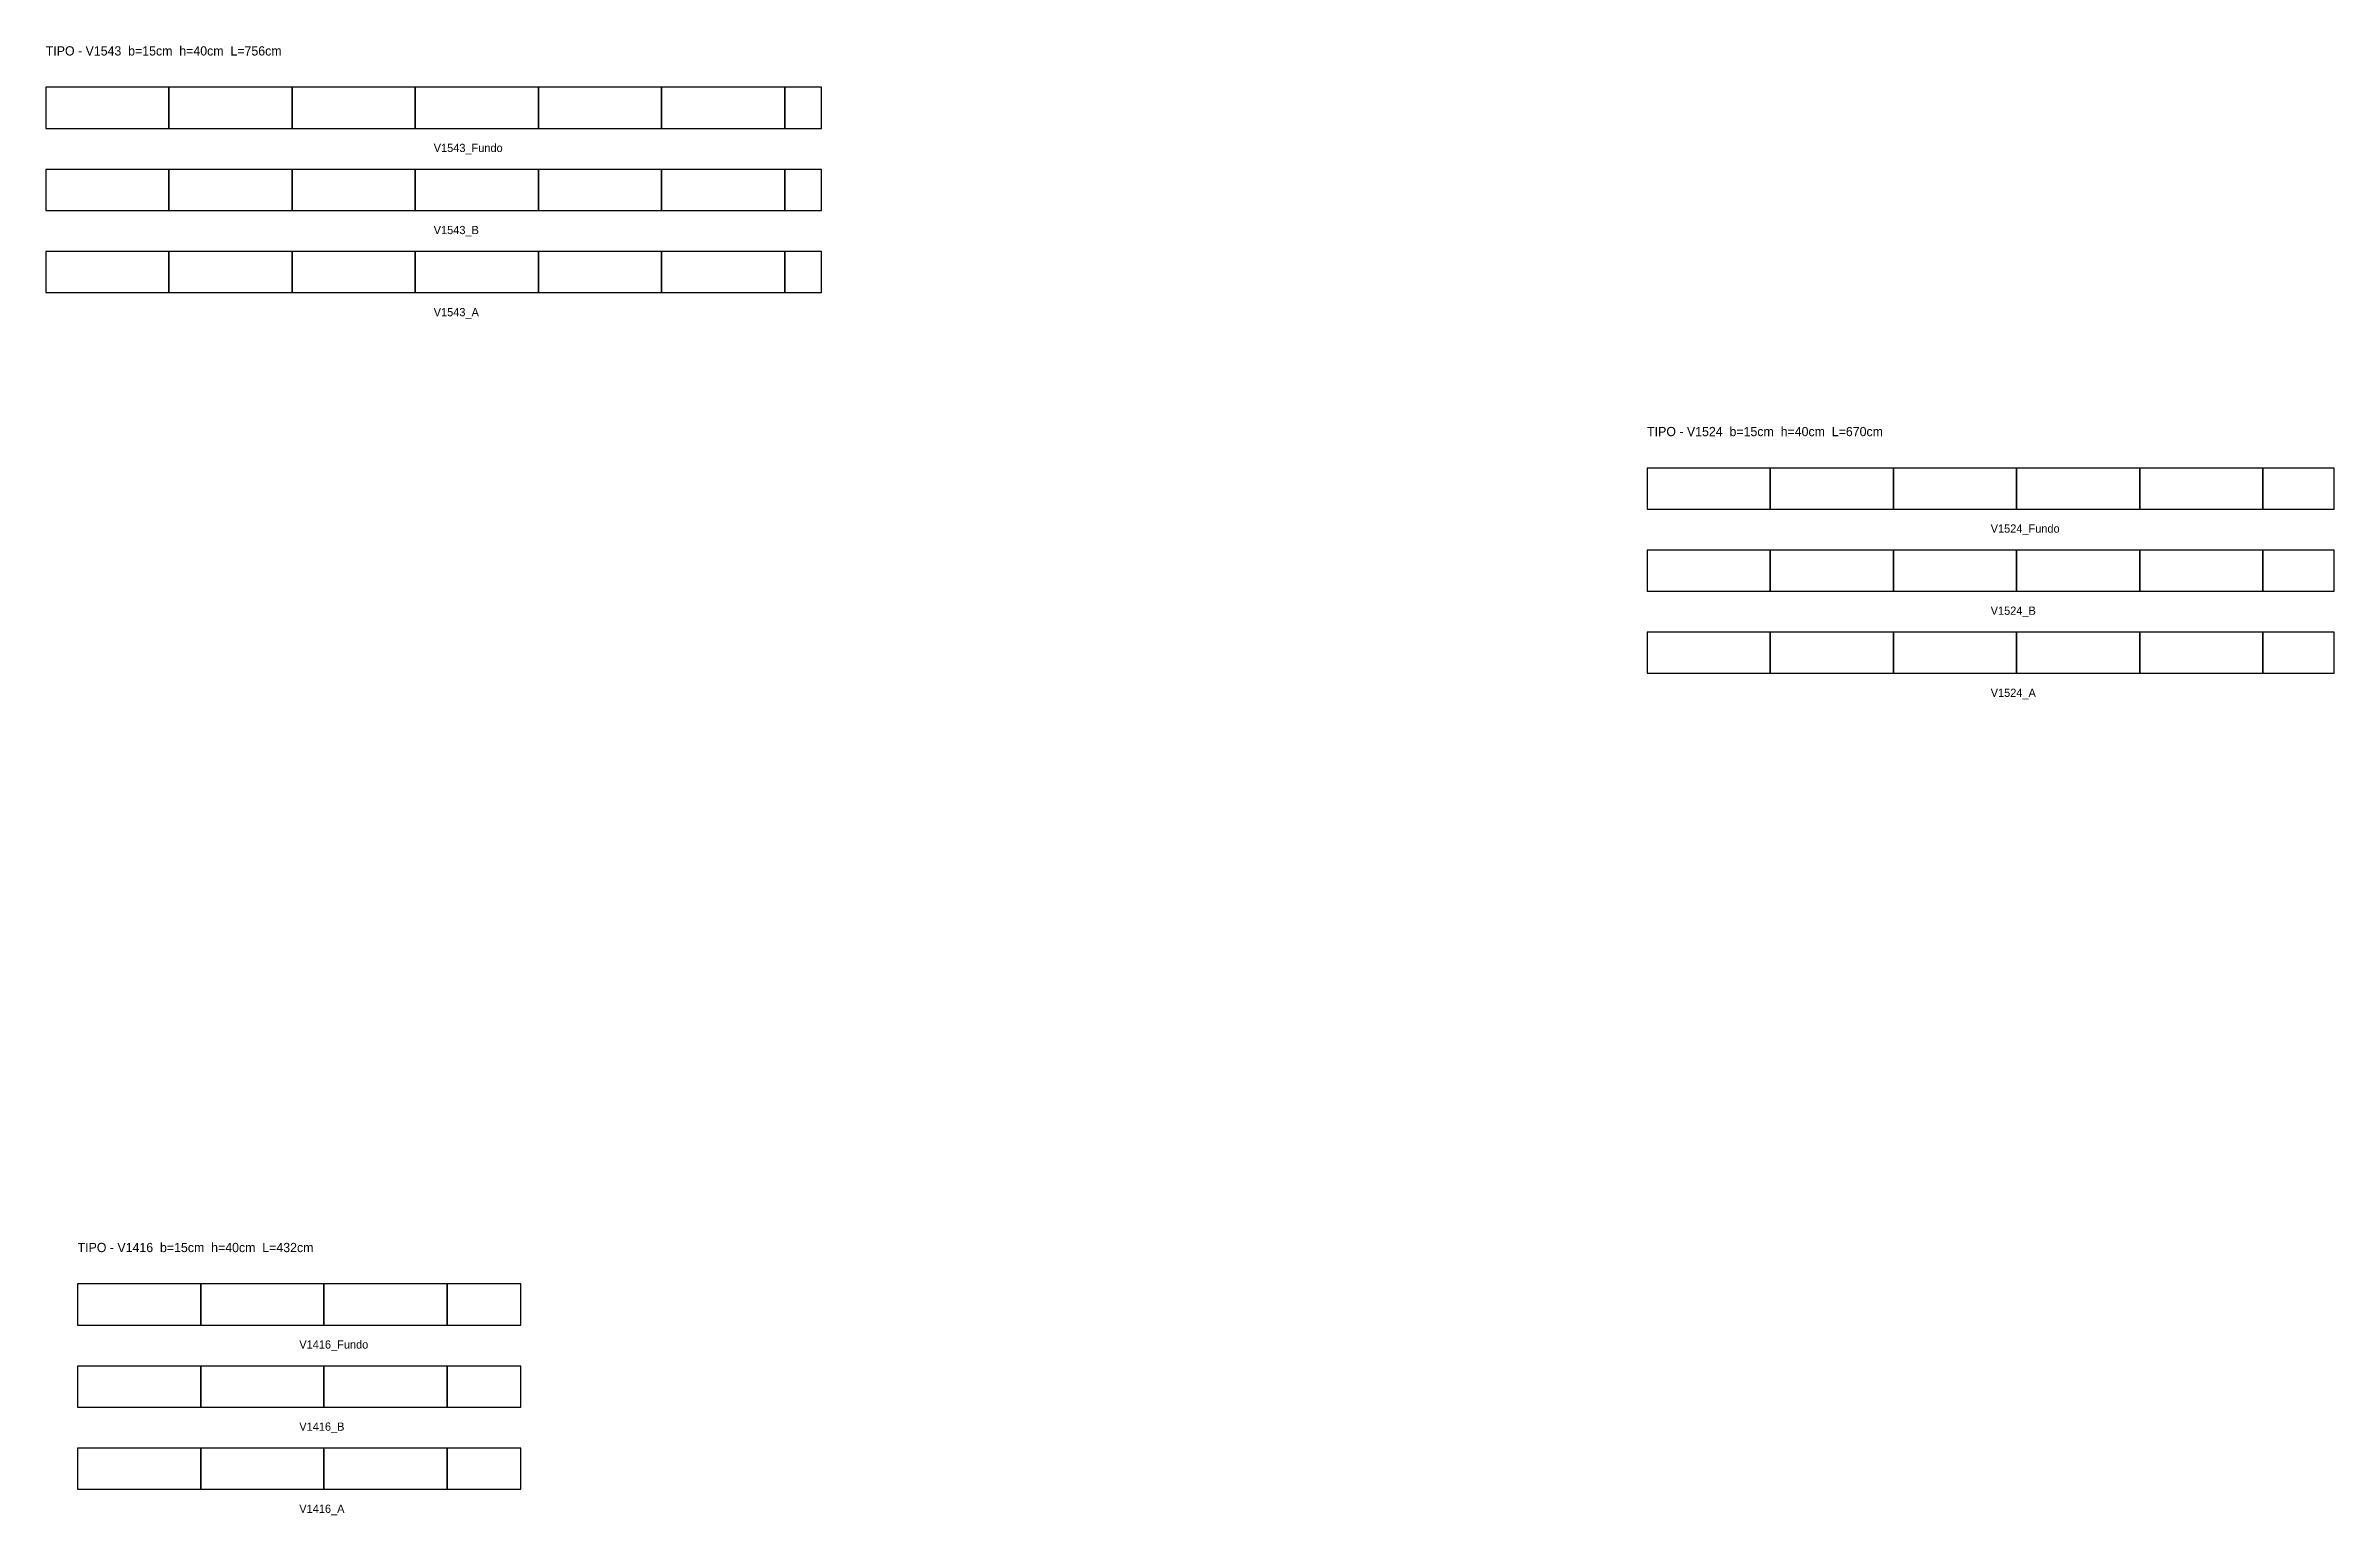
# Model space of a CAD drawing. Header units: metres. Extents: x -378 to 9631, y -10925 to 13375.
# Drawn here: x 3751 to 5981, y 8405 to 9837 of the extents above; entities that cross this region are included whole.
import ezdxf

# ---------------------------------------------------------------- set-up
doc = ezdxf.new("R2010")
doc.units = ezdxf.units.M

msp = doc.modelspace()

# ---------------------------------------------------------------- texts
at = {"layer": 'NOMENCLATURA', "char_height": 9, "attachment_point": 1}
for s, insert in [('TIPO - V1543  b=15cm  h=40cm  L=756cm', (3751.18, 9836.21)), ('TIPO - V1524  b=15cm  h=40cm  L=670cm', (5311.51, 9465.36)), ('TIPO - V1416  b=15cm  h=40cm  L=432cm', (3782.21, 8670.47))]:
    msp.add_mtext(s, dxfattribs=dict(at, insert=insert))
at = {"layer": 'Texto Secao', "char_height": 8, "attachment_point": 1}
for s, insert in [('V1543_Fundo', (4129.18, 9741.21)), ('V1543_B', (4129.18, 9661.21)), ('V1543_A', (4129.18, 9581.21)), ('V1524_Fundo', (5646.26, 9370.36)), ('V1524_B', (5646.26, 9290.36)), ('V1524_A', (5646.26, 9210.36)), ('V1416_Fundo', (3998.21, 8575.47)), ('V1416_B', (3998.21, 8495.47)), ('V1416_A', (3998.21, 8415.47))]:
    msp.add_mtext(s, dxfattribs=dict(at, insert=insert))

# ---------------------------------------------------------------- linework, layer by layer
at = {"layer": 'Paineis'}
for points in [[(3751.18, 9756.21), (3871.18, 9756.21), (3871.18, 9796.21), (3751.18, 9796.21)], [(3871.18, 9756.21), (3991.18, 9756.21), (3991.18, 9796.21), (3871.18, 9796.21)], [(3991.18, 9756.21), (4111.18, 9756.21), (4111.18, 9796.21), (3991.18, 9796.21)], [(4111.18, 9756.21), (4231.18, 9756.21), (4231.18, 9796.21), (4111.18, 9796.21)], [(4231.18, 9756.21), (4351.18, 9756.21), (4351.18, 9796.21), (4231.18, 9796.21)], [(4351.18, 9756.21), (4471.18, 9756.21), (4471.18, 9796.21), (4351.18, 9796.21)], [(4471.18, 9756.21), (4507.18, 9756.21), (4507.18, 9796.21), (4471.18, 9796.21)], [(3751.18, 9676.21), (3871.18, 9676.21), (3871.18, 9716.21), (3751.18, 9716.21)], [(3871.18, 9676.21), (3991.18, 9676.21), (3991.18, 9716.21), (3871.18, 9716.21)], [(3991.18, 9676.21), (4111.18, 9676.21), (4111.18, 9716.21), (3991.18, 9716.21)], [(4111.18, 9676.21), (4231.18, 9676.21), (4231.18, 9716.21), (4111.18, 9716.21)], [(4231.18, 9676.21), (4351.18, 9676.21), (4351.18, 9716.21), (4231.18, 9716.21)], [(4351.18, 9676.21), (4471.18, 9676.21), (4471.18, 9716.21), (4351.18, 9716.21)], [(4471.18, 9676.21), (4507.18, 9676.21), (4507.18, 9716.21), (4471.18, 9716.21)], [(3751.18, 9596.21), (3871.18, 9596.21), (3871.18, 9636.21), (3751.18, 9636.21)], [(3871.18, 9596.21), (3991.18, 9596.21), (3991.18, 9636.21), (3871.18, 9636.21)], [(3991.18, 9596.21), (4111.18, 9596.21), (4111.18, 9636.21), (3991.18, 9636.21)], [(4111.18, 9596.21), (4231.18, 9596.21), (4231.18, 9636.21), (4111.18, 9636.21)], [(4231.18, 9596.21), (4351.18, 9596.21), (4351.18, 9636.21), (4231.18, 9636.21)], [(4351.18, 9596.21), (4471.18, 9596.21), (4471.18, 9636.21), (4351.18, 9636.21)], [(4471.18, 9596.21), (4507.18, 9596.21), (4507.18, 9636.21), (4471.18, 9636.21)], [(5311.51, 9385.36), (5431.51, 9385.36), (5431.51, 9425.36), (5311.51, 9425.36)], [(5431.51, 9385.36), (5551.51, 9385.36), (5551.51, 9425.36), (5431.51, 9425.36)], [(5551.51, 9385.36), (5671.51, 9385.36), (5671.51, 9425.36), (5551.51, 9425.36)], [(5671.51, 9385.36), (5791.51, 9385.36), (5791.51, 9425.36), (5671.51, 9425.36)], [(5791.51, 9385.36), (5911.51, 9385.36), (5911.51, 9425.36), (5791.51, 9425.36)], [(5911.51, 9385.36), (5981.01, 9385.36), (5981.01, 9425.36), (5911.51, 9425.36)], [(5311.51, 9305.36), (5431.51, 9305.36), (5431.51, 9345.36), (5311.51, 9345.36)], [(5431.51, 9305.36), (5551.51, 9305.36), (5551.51, 9345.36), (5431.51, 9345.36)], [(5551.51, 9305.36), (5671.51, 9305.36), (5671.51, 9345.36), (5551.51, 9345.36)], [(5671.51, 9305.36), (5791.51, 9305.36), (5791.51, 9345.36), (5671.51, 9345.36)], [(5791.51, 9305.36), (5911.51, 9305.36), (5911.51, 9345.36), (5791.51, 9345.36)], [(5911.51, 9305.36), (5981.01, 9305.36), (5981.01, 9345.36), (5911.51, 9345.36)], [(5311.51, 9225.36), (5431.51, 9225.36), (5431.51, 9265.36), (5311.51, 9265.36)], [(5431.51, 9225.36), (5551.51, 9225.36), (5551.51, 9265.36), (5431.51, 9265.36)], [(5551.51, 9225.36), (5671.51, 9225.36), (5671.51, 9265.36), (5551.51, 9265.36)], [(5671.51, 9225.36), (5791.51, 9225.36), (5791.51, 9265.36), (5671.51, 9265.36)], [(5791.51, 9225.36), (5911.51, 9225.36), (5911.51, 9265.36), (5791.51, 9265.36)], [(5911.51, 9225.36), (5981.01, 9225.36), (5981.01, 9265.36), (5911.51, 9265.36)], [(3782.21, 8590.47), (3902.21, 8590.47), (3902.21, 8630.47), (3782.21, 8630.47)], [(3902.21, 8590.47), (4022.21, 8590.47), (4022.21, 8630.47), (3902.21, 8630.47)], [(4022.21, 8590.47), (4142.21, 8590.47), (4142.21, 8630.47), (4022.21, 8630.47)], [(4142.21, 8590.47), (4214.21, 8590.47), (4214.21, 8630.47), (4142.21, 8630.47)], [(3782.21, 8510.47), (3902.21, 8510.47), (3902.21, 8550.47), (3782.21, 8550.47)], [(3902.21, 8510.47), (4022.21, 8510.47), (4022.21, 8550.47), (3902.21, 8550.47)], [(4022.21, 8510.47), (4142.21, 8510.47), (4142.21, 8550.47), (4022.21, 8550.47)], [(4142.21, 8510.47), (4214.21, 8510.47), (4214.21, 8550.47), (4142.21, 8550.47)], [(3782.21, 8430.47), (3902.21, 8430.47), (3902.21, 8470.47), (3782.21, 8470.47)], [(3902.21, 8430.47), (4022.21, 8430.47), (4022.21, 8470.47), (3902.21, 8470.47)], [(4022.21, 8430.47), (4142.21, 8430.47), (4142.21, 8470.47), (4022.21, 8470.47)], [(4142.21, 8430.47), (4214.21, 8430.47), (4214.21, 8470.47), (4142.21, 8470.47)]]:
    msp.add_lwpolyline(points, close=True, dxfattribs=at)

msp.set_redraw_order([(e.dxf.handle, doc.entitydb.next_handle()) for e in msp.query("TEXT MTEXT ATTDEF DIMENSION ARC_DIMENSION")])  # texts and dimensions are drawn at this point

doc.saveas('drawing.dxf')
